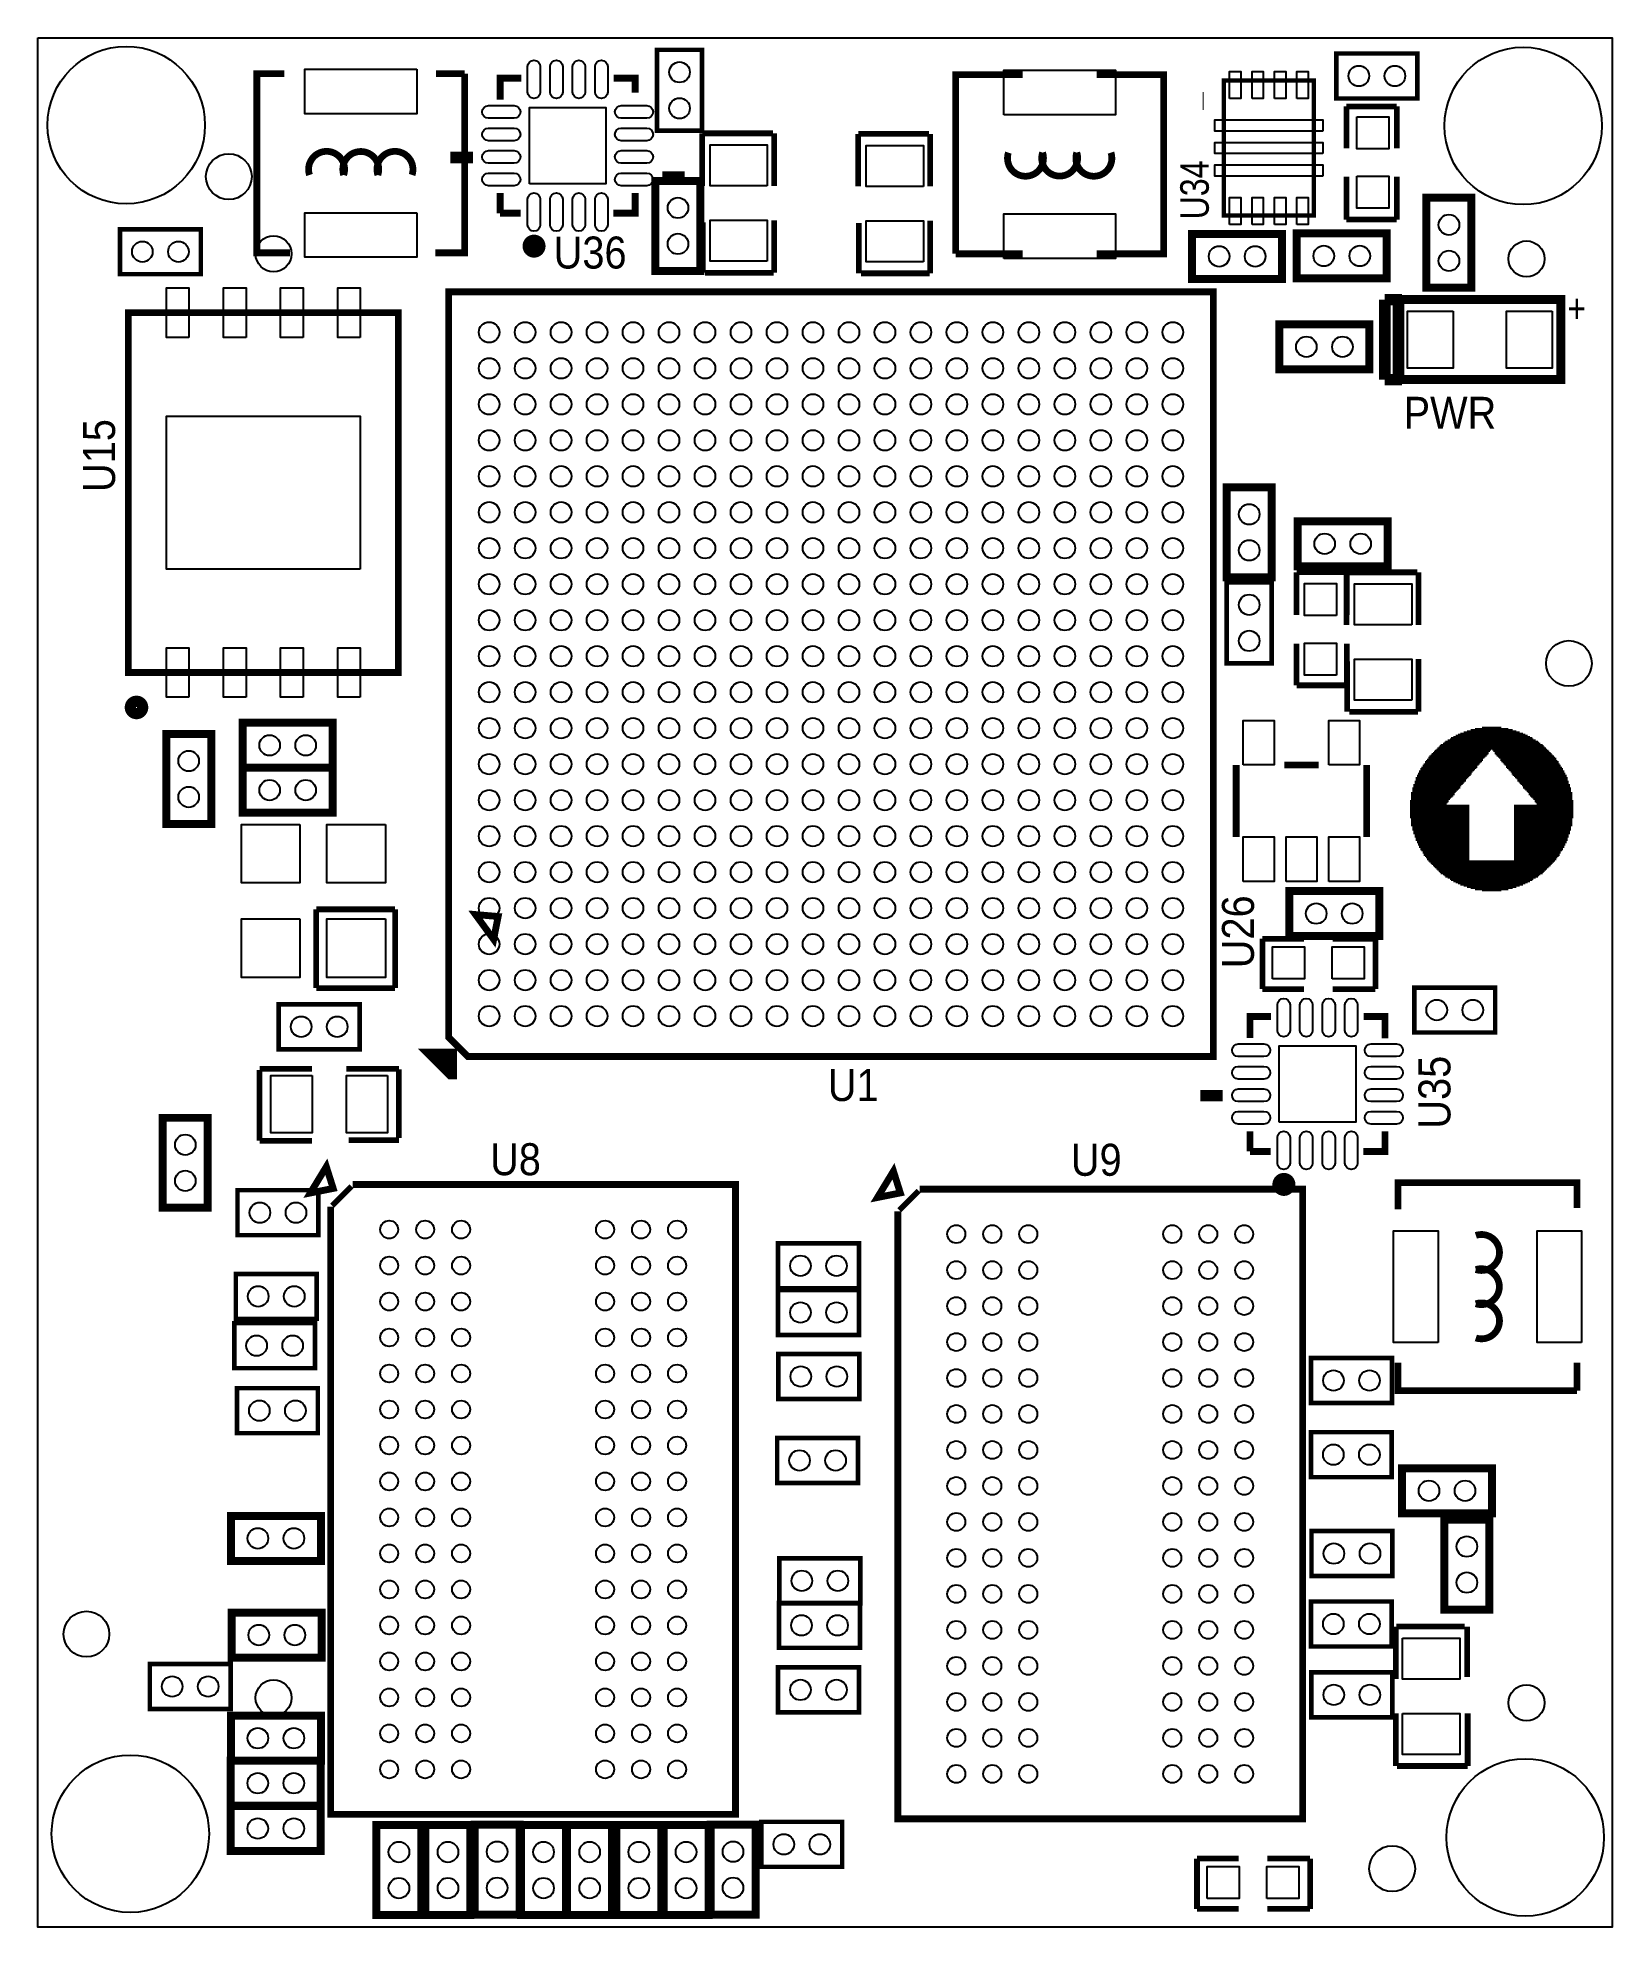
# Model space of a CAD drawing. Extents: x 33.6 to 68.6, y 12.9 to 54.9.
import ezdxf

# ---------------------------------------------------------------- set-up
doc = ezdxf.new("R2010")
doc.units = 0
for name, color, linetype in [('BG_OUTLINE', 3, 'CONTINUOUS'), ('MA_PEN3', 5, 'CONTINUOUS'), ('PG_SILKSCREEN_TOP', 6, 'CONTINUOUS'), ('PIN_TOP', 7, 'CONTINUOUS'), ('RD_SILKSCREEN_TOP', 8, 'CONTINUOUS')]:
    doc.layers.add(name, color=color, linetype=linetype)

msp = doc.modelspace()

# ---------------------------------------------------------------- texts
at = {"layer": 'PG_SILKSCREEN_TOP', "width": 0.84}
msp.add_text('+', height=0.635, rotation=180, dxfattribs=at).set_placement((67.9958, 49.1795))
at = {"layer": 'PG_SILKSCREEN_TOP', "width": 0.928571}
msp.add_text('PWR', height=0.7112, dxfattribs=at).set_placement((63.9394, 46.2051))
at = {"layer": 'RD_SILKSCREEN_TOP'}
for s, height, width, p in [('U34', 0.635, 0.84, (59.6089, 50.8618)), ('U15', 0.7112, 0.928571, (35.2941, 44.8005)), ('U26', 0.7112, 0.928571, (60.6128, 34.2138)), ('U35', 0.7112, 0.928571, (64.9808, 30.6481))]:
    msp.add_text(s, height=height, rotation=90, dxfattribs=dict(at, width=width)).set_placement(p)
at = {"layer": 'RD_SILKSCREEN_TOP', "width": 0.928571}
for s, p in [('U36', (45.0449, 49.7683)), ('U1', (51.1404, 31.2613)), ('U8', (43.6321, 29.6128)), ('U9', (56.5429, 29.6004))]:
    msp.add_text(s, height=0.7112, dxfattribs=at).set_placement(p)

# ---------------------------------------------------------------- linework, layer by layer
at = {"layer": 'BG_OUTLINE'}
msp.add_lwpolyline([(33.5763, 54.8978), (68.5775, 54.8978), (68.5775, 12.8956), (33.5763, 12.8956)], close=True, dxfattribs=at)
at = {"layer": 'MA_PEN3', "const_width": 0.0254}
for points in [[(65.3517, 39.4919), (66.4439, 39.4919)], [(65.4279, 39.5173), (66.3677, 39.5173)], [(65.5295, 39.5427), (66.2661, 39.5427)], [(65.6819, 39.5681), (66.1137, 39.5681)], [(64.6405, 39.0601), (65.8851, 39.0601)], [(64.6659, 39.0855), (67.1297, 39.0855)], [(64.6913, 39.1109), (67.1043, 39.1109)], [(64.7167, 39.1363), (67.0789, 39.1363)], [(64.7421, 39.1617), (67.0535, 39.1617)], [(64.7675, 39.1871), (67.0281, 39.1871)], [(64.8183, 39.2125), (66.9773, 39.2125)], [(64.8437, 39.2379), (66.9519, 39.2379)], [(64.8691, 39.2633), (66.9265, 39.2633)], [(64.9199, 39.2887), (66.8757, 39.2887)], [(64.9707, 39.3141), (66.8249, 39.3141)], [(64.9961, 39.3395), (66.7995, 39.3395)], [(65.0469, 39.3649), (66.7487, 39.3649)], [(65.0977, 39.3903), (66.6979, 39.3903)], [(65.1485, 39.4157), (66.6471, 39.4157)], [(65.1993, 39.4411), (66.5963, 39.4411)], [(65.2755, 39.4665), (66.5201, 39.4665)], [(65.9105, 39.0601), (67.1551, 39.0601)], [(64.3103, 38.6537), (65.5549, 38.6537)], [(64.3357, 38.6791), (65.5803, 38.6791)], [(64.3611, 38.7299), (65.6057, 38.7299)], [(64.3611, 38.7045), (65.5803, 38.7045)], [(64.3865, 38.7553), (65.6311, 38.7553)], [(64.4119, 38.8061), (65.6819, 38.8061)], [(64.4119, 38.7807), (65.6565, 38.7807)], [(64.4373, 38.8315), (65.7073, 38.8315)], [(64.4627, 38.8569), (65.7073, 38.8569)], [(64.4881, 38.9077), (65.7581, 38.9077)], [(64.4881, 38.8823), (65.7327, 38.8823)], [(64.5135, 38.9331), (65.7835, 38.9331)], [(64.5389, 38.9585), (65.8089, 38.9585)], [(64.5643, 38.9839), (65.8343, 38.9839)], [(64.5897, 39.0093), (65.8343, 39.0093)], [(64.6151, 39.0347), (65.8597, 39.0347)], [(65.9359, 39.0347), (67.1805, 39.0347)], [(65.9613, 39.0093), (67.2059, 39.0093)], [(65.9613, 38.9839), (67.2313, 38.9839)], [(65.9867, 38.9585), (67.2567, 38.9585)], [(66.0121, 38.9331), (67.2821, 38.9331)], [(66.0375, 38.9077), (67.3075, 38.9077)], [(66.0629, 38.8823), (67.3329, 38.8823)], [(66.0883, 38.8569), (67.3329, 38.8569)], [(66.0883, 38.8315), (67.3583, 38.8315)], [(66.1137, 38.8061), (67.3837, 38.8061)], [(66.1391, 38.7807), (67.3837, 38.7807)], [(66.1645, 38.7553), (67.4091, 38.7553)], [(66.1899, 38.7299), (67.4345, 38.7299)], [(66.2153, 38.7045), (67.4345, 38.7045)], [(66.2153, 38.6791), (67.4599, 38.6791)], [(66.2407, 38.6537), (67.4853, 38.6537)], [(64.1325, 38.2219), (65.1993, 38.2219)], [(64.1579, 38.2981), (65.2501, 38.2981)], [(64.1579, 38.2727), (65.2247, 38.2727)], [(64.1579, 38.2473), (65.1993, 38.2473)], [(64.1833, 38.3743), (65.3263, 38.3743)], [(64.1833, 38.3489), (65.3009, 38.3489)], [(64.1833, 38.3235), (65.2755, 38.3235)], [(64.2087, 38.4505), (65.3771, 38.4505)], [(64.2087, 38.4251), (65.3517, 38.4251)], [(64.2087, 38.3997), (65.3263, 38.3997)], [(64.2341, 38.5013), (65.4279, 38.5013)], [(64.2341, 38.4759), (65.4025, 38.4759)], [(64.2595, 38.5521), (65.4533, 38.5521)], [(64.2595, 38.5267), (65.4533, 38.5267)], [(64.2849, 38.6029), (65.5041, 38.6029)], [(64.2849, 38.5775), (65.4787, 38.5775)], [(64.3103, 38.6283), (65.5295, 38.6283)], [(66.2661, 38.6283), (67.4853, 38.6283)], [(66.2915, 38.6029), (67.5107, 38.6029)], [(66.3169, 38.5775), (67.5107, 38.5775)], [(66.3423, 38.5521), (67.5361, 38.5521)], [(66.3423, 38.5267), (67.5361, 38.5267)], [(66.3677, 38.5013), (67.5615, 38.5013)], [(66.3931, 38.4759), (67.5615, 38.4759)], [(66.4185, 38.4505), (67.5869, 38.4505)], [(66.4439, 38.4251), (67.5869, 38.4251)], [(66.4693, 38.3997), (67.5869, 38.3997)], [(66.4693, 38.3743), (67.6123, 38.3743)], [(66.4947, 38.3489), (67.6123, 38.3489)], [(66.5201, 38.3235), (67.6123, 38.3235)], [(66.5455, 38.2981), (67.6377, 38.2981)], [(66.5709, 38.2727), (67.6377, 38.2727)], [(66.5963, 38.2473), (67.6377, 38.2473)], [(66.5963, 38.2219), (67.6631, 38.2219)], [(64.0817, 37.9425), (64.9453, 37.9425)], [(64.0817, 37.9171), (64.9453, 37.9171)], [(64.0817, 37.8917), (64.9199, 37.8917)], [(64.0817, 37.8663), (64.8945, 37.8663)], [(64.0817, 37.8409), (65.4025, 37.8409)], [(64.0817, 37.8155), (65.4025, 37.8155)], [(64.0817, 37.7901), (65.4025, 37.7901)], [(64.1071, 38.1203), (65.0977, 38.1203)], [(64.1071, 38.0949), (65.0723, 38.0949)], [(64.1071, 38.0695), (65.0723, 38.0695)], [(64.1071, 38.0441), (65.0469, 38.0441)], [(64.1071, 38.0187), (65.0215, 38.0187)], [(64.1071, 37.9933), (64.9961, 37.9933)], [(64.1071, 37.9679), (64.9707, 37.9679)], [(64.1325, 38.1965), (65.1739, 38.1965)], [(64.1325, 38.1711), (65.1485, 38.1711)], [(64.1325, 38.1457), (65.1231, 38.1457)], [(66.3931, 37.8409), (67.7139, 37.8409)], [(66.3931, 37.8155), (67.7139, 37.8155)], [(66.3931, 37.7901), (67.7139, 37.7901)], [(66.6217, 38.1965), (67.6631, 38.1965)], [(66.6471, 38.1711), (67.6631, 38.1711)], [(66.6725, 38.1457), (67.6631, 38.1457)], [(66.6979, 38.1203), (67.6885, 38.1203)], [(66.7233, 38.0949), (67.6885, 38.0949)], [(66.7233, 38.0695), (67.6885, 38.0695)], [(66.7487, 38.0441), (67.6885, 38.0441)], [(66.7741, 38.0187), (67.6885, 38.0187)], [(66.7995, 37.9933), (67.6885, 37.9933)], [(66.8249, 37.9679), (67.6885, 37.9679)], [(66.8503, 37.9425), (67.7139, 37.9425)], [(66.8503, 37.9171), (67.7139, 37.9171)], [(66.8757, 37.8917), (67.7139, 37.8917)], [(66.9011, 37.8663), (67.7139, 37.8663)], [(64.0817, 37.7647), (65.4025, 37.7647)], [(64.0817, 37.7393), (65.4025, 37.7393)], [(64.0817, 37.7139), (65.4025, 37.7139)], [(64.0817, 37.6885), (65.4025, 37.6885)], [(64.0817, 37.6631), (65.4025, 37.6631)], [(64.0817, 37.6377), (65.4025, 37.6377)], [(64.0817, 37.6123), (65.4025, 37.6123)], [(64.0817, 37.5869), (65.4025, 37.5869)], [(64.0817, 37.5615), (65.4025, 37.5615)], [(64.1071, 37.5361), (65.4025, 37.5361)], [(64.1071, 37.5107), (65.4025, 37.5107)], [(64.1071, 37.4853), (65.4025, 37.4853)], [(64.1071, 37.4599), (65.4025, 37.4599)], [(64.1071, 37.4345), (65.4025, 37.4345)], [(64.1071, 37.4091), (65.4025, 37.4091)], [(64.1071, 37.3837), (65.4025, 37.3837)], [(66.3931, 37.7647), (67.7139, 37.7647)], [(66.3931, 37.7393), (67.7139, 37.7393)], [(66.3931, 37.7139), (67.7139, 37.7139)], [(66.3931, 37.6885), (67.7139, 37.6885)], [(66.3931, 37.6631), (67.7139, 37.6631)], [(66.3931, 37.6377), (67.7139, 37.6377)], [(66.3931, 37.6123), (67.7139, 37.6123)], [(66.3931, 37.5869), (67.7139, 37.5869)], [(66.3931, 37.5615), (67.7139, 37.5615)], [(66.3931, 37.5361), (67.6885, 37.5361)], [(66.3931, 37.5107), (67.6885, 37.5107)], [(66.3931, 37.4853), (67.6885, 37.4853)], [(66.3931, 37.4599), (67.6885, 37.4599)], [(66.3931, 37.4345), (67.6885, 37.4345)], [(66.3931, 37.4091), (67.6885, 37.4091)], [(66.3931, 37.3837), (67.6885, 37.3837)], [(64.1325, 37.3583), (65.4025, 37.3583)], [(64.1325, 37.3329), (65.4025, 37.3329)], [(64.1325, 37.3075), (65.4025, 37.3075)], [(64.1325, 37.2821), (65.4025, 37.2821)], [(64.1579, 37.2567), (65.4025, 37.2567)], [(64.1579, 37.2313), (65.4025, 37.2313)], [(64.1579, 37.2059), (65.4025, 37.2059)], [(64.1833, 37.1805), (65.4025, 37.1805)], [(64.1833, 37.1551), (65.4025, 37.1551)], [(64.1833, 37.1297), (65.4025, 37.1297)], [(64.2087, 37.1043), (65.4025, 37.1043)], [(64.2087, 37.0789), (65.4025, 37.0789)], [(64.2087, 37.0535), (65.4025, 37.0535)], [(64.2341, 37.0281), (65.4025, 37.0281)], [(64.2341, 37.0027), (65.4025, 37.0027)], [(64.2595, 36.9773), (65.4025, 36.9773)], [(64.2595, 36.9519), (65.4025, 36.9519)], [(66.3931, 37.3583), (67.6631, 37.3583)], [(66.3931, 37.3329), (67.6631, 37.3329)], [(66.3931, 37.3075), (67.6631, 37.3075)], [(66.3931, 37.2821), (67.6631, 37.2821)], [(66.3931, 37.2567), (67.6377, 37.2567)], [(66.3931, 37.2313), (67.6377, 37.2313)], [(66.3931, 37.2059), (67.6377, 37.2059)], [(66.3931, 37.1805), (67.6123, 37.1805)], [(66.3931, 37.1551), (67.6123, 37.1551)], [(66.3931, 37.1297), (67.6123, 37.1297)], [(66.3931, 37.1043), (67.5869, 37.1043)], [(66.3931, 37.0789), (67.5869, 37.0789)], [(66.3931, 37.0535), (67.5869, 37.0535)], [(66.3931, 37.0281), (67.5615, 37.0281)], [(66.3931, 37.0027), (67.5615, 37.0027)], [(66.3931, 36.9773), (67.5361, 36.9773)], [(66.3931, 36.9519), (67.5361, 36.9519)], [(64.2849, 36.9265), (65.4025, 36.9265)], [(64.2849, 36.9011), (65.4025, 36.9011)], [(64.3103, 36.8757), (65.4025, 36.8757)], [(64.3103, 36.8503), (65.4025, 36.8503)], [(64.3357, 36.8249), (65.4025, 36.8249)], [(64.3611, 36.7995), (65.4025, 36.7995)], [(64.3611, 36.7741), (65.4025, 36.7741)], [(64.3865, 36.7487), (65.4025, 36.7487)], [(64.3865, 36.7233), (65.4025, 36.7233)], [(64.4119, 36.6979), (65.4025, 36.6979)], [(64.4373, 36.6725), (65.4025, 36.6725)], [(64.4627, 36.6471), (65.4025, 36.6471)], [(64.4627, 36.6217), (65.4025, 36.6217)], [(64.4881, 36.5963), (67.3075, 36.5963)], [(64.5135, 36.5709), (67.2821, 36.5709)], [(64.5389, 36.5455), (67.2567, 36.5455)], [(66.3931, 36.9265), (67.5107, 36.9265)], [(66.3931, 36.9011), (67.5107, 36.9011)], [(66.3931, 36.8757), (67.4853, 36.8757)], [(66.3931, 36.8503), (67.4853, 36.8503)], [(66.3931, 36.8249), (67.4599, 36.8249)], [(66.3931, 36.7995), (67.4345, 36.7995)], [(66.3931, 36.7741), (67.4345, 36.7741)], [(66.3931, 36.7487), (67.4091, 36.7487)], [(66.3931, 36.7233), (67.4091, 36.7233)], [(66.3931, 36.6979), (67.3837, 36.6979)], [(66.3931, 36.6725), (67.3583, 36.6725)], [(66.3931, 36.6471), (67.3329, 36.6471)], [(66.3931, 36.6217), (67.3329, 36.6217)], [(64.5643, 36.5201), (67.2313, 36.5201)], [(64.5897, 36.4947), (67.2059, 36.4947)], [(64.6151, 36.4693), (67.1805, 36.4693)], [(64.6405, 36.4439), (67.1551, 36.4439)], [(64.6659, 36.4185), (67.1297, 36.4185)], [(64.6913, 36.3931), (67.1043, 36.3931)], [(64.7167, 36.3677), (67.0789, 36.3677)], [(64.7421, 36.3423), (67.0535, 36.3423)], [(64.7675, 36.3169), (67.0281, 36.3169)], [(64.8183, 36.2915), (66.9773, 36.2915)], [(64.8437, 36.2661), (66.9519, 36.2661)], [(64.8691, 36.2407), (66.9265, 36.2407)], [(64.9199, 36.2153), (66.8757, 36.2153)], [(64.9707, 36.1899), (66.8249, 36.1899)], [(64.9961, 36.1645), (66.7995, 36.1645)], [(65.0469, 36.1391), (66.7487, 36.1391)], [(65.0977, 36.1137), (66.6979, 36.1137)], [(65.1485, 36.0883), (66.6471, 36.0883)], [(65.1993, 36.0629), (66.5963, 36.0629)], [(65.2755, 36.0375), (66.5201, 36.0375)], [(65.3517, 36.0121), (66.4439, 36.0121)], [(65.4279, 35.9867), (66.3677, 35.9867)], [(65.5295, 35.9613), (66.2661, 35.9613)], [(65.6819, 35.9359), (66.1137, 35.9359)]]:
    msp.add_lwpolyline(points, dxfattribs=at)
at = {"layer": 'PG_SILKSCREEN_TOP'}
for points, const_width in [([(48.3433, 54.6296), (48.3433, 52.8328), (47.3436, 52.8328), (47.3436, 54.6296)], 0.1016), ([(62.4467, 54.5485), (64.2435, 54.5485), (64.2435, 53.5488), (62.4467, 53.5488)], 0.1016), ([(61.9448, 53.9485), (59.9448, 53.9485), (59.9448, 50.9485), (61.9448, 50.9485)], 0.1), ([(47.308, 49.7162), (47.308, 51.7162), (48.3078, 51.7162), (48.3078, 49.7162)], 0.1778), ([(64.4479, 49.3403), (64.4479, 51.3403), (65.4477, 51.3403), (65.4477, 49.3403)], 0.1778), ([(37.2001, 49.6423), (35.4033, 49.6423), (35.4033, 50.642), (37.2001, 50.642)], 0.1016), ([(59.2386, 50.5379), (61.2386, 50.5379), (61.2386, 49.5381), (59.2386, 49.5381)], 0.1778), ([(63.5653, 49.5483), (61.5653, 49.5483), (61.5653, 50.548), (63.5653, 50.548)], 0.1778), ([(59.7096, 32.2501), (59.7096, 49.2503), (42.7093, 49.2503), (42.7093, 32.6824), (43.1416, 32.2501)], 0.1524), ([(41.5902, 40.7866), (41.5902, 48.7865), (35.5902, 48.7865), (35.5902, 40.7866)], 0.1524), ([(61.1792, 48.5287), (63.1792, 48.5287), (63.1792, 47.529), (61.1792, 47.529)], 0.1778), ([(61.0078, 44.9039), (61.0078, 42.9039), (60.008, 42.9039), (60.008, 44.9039)], 0.1778), ([(61.5856, 44.1498), (63.5856, 44.1498), (63.5856, 43.15), (61.5856, 43.15)], 0.1778), ([(60.008, 40.9938), (60.008, 42.7906), (61.0078, 42.7906), (61.0078, 40.9938)], 0.1016), ([(36.4317, 37.42), (36.4317, 39.42), (37.4315, 39.42), (37.4315, 37.42)], 0.1778), ([(38.1312, 39.6692), (40.1312, 39.6692), (40.1312, 38.6695), (38.1312, 38.6695)], 0.1778), ([(38.1312, 38.6735), (40.1312, 38.6735), (40.1312, 37.6738), (38.1312, 37.6738)], 0.1778), ([(61.3976, 35.9286), (63.3976, 35.9286), (63.3976, 34.9288), (61.3976, 34.9288)], 0.1778), ([(43.8107, 35.3639), (43.3065, 35.4073), (43.7106, 34.8557)], 0.1524), ([(64.1789, 33.784), (65.9757, 33.784), (65.9757, 32.7843), (64.1789, 32.7843)], 0.1016), ([(40.7307, 32.4134), (38.9339, 32.4134), (38.9339, 33.4132), (40.7307, 33.4132)], 0.1016), ([(42.766, 32.2969), (42.766, 31.8727), (42.7612, 31.8727), (42.3372, 32.2969)], 0.254), ([(37.3553, 30.8882), (37.3553, 28.8882), (36.3555, 28.8882), (36.3555, 30.8882)], 0.1778), ([(40.1434, 29.319), (39.991, 29.8016), (39.6354, 29.2174)], 0.1524), ([(52.7512, 29.2189), (52.5988, 29.7015), (52.2432, 29.1173)], 0.1524), ([(39.8137, 28.2809), (38.0169, 28.2809), (38.0169, 29.2806), (39.8137, 29.2806)], 0.1016), ([(50.0337, 28.0995), (51.8305, 28.0995), (51.8305, 27.0998), (50.0337, 27.0998)], 0.1016), ([(39.7756, 26.419), (37.9788, 26.419), (37.9788, 27.4188), (39.7756, 27.4188)], 0.1016), ([(50.0337, 27.0607), (51.8305, 27.0607), (51.8305, 26.0609), (50.0337, 26.0609)], 0.1016), ([(39.7401, 25.3243), (37.9433, 25.3243), (37.9433, 26.3241), (39.7401, 26.3241)], 0.1016), ([(50.0413, 25.6383), (51.8381, 25.6383), (51.8381, 24.6385), (50.0413, 24.6385)], 0.1016), ([(61.8828, 25.5494), (63.6796, 25.5494), (63.6796, 24.5496), (61.8828, 24.5496)], 0.1016), ([(39.801, 23.879), (38.0042, 23.879), (38.0042, 24.8788), (39.801, 24.8788)], 0.1016), ([(61.8802, 23.9009), (63.677, 23.9009), (63.677, 22.9011), (61.8802, 22.9011)], 0.1016), ([(51.8102, 22.7716), (50.0134, 22.7716), (50.0134, 23.7714), (51.8102, 23.7714)], 0.1016), ([(63.9046, 23.0983), (65.9046, 23.0983), (65.9046, 22.0985), (63.9046, 22.0985)], 0.1778), ([(37.8696, 22.0391), (39.8696, 22.0391), (39.8696, 21.0393), (37.8696, 21.0393)], 0.1778), ([(64.8467, 19.9575), (64.8467, 21.9575), (65.8465, 21.9575), (65.8465, 19.9575)], 0.1778), ([(61.8929, 21.7013), (63.6897, 21.7013), (63.6897, 20.7015), (61.8929, 20.7015)], 0.1016), ([(51.861, 20.097), (50.0642, 20.097), (50.0642, 21.0967), (51.861, 21.0967)], 0.1016), ([(61.8802, 20.1366), (63.677, 20.1366), (63.677, 19.1369), (61.8802, 19.1369)], 0.1016), ([(37.8899, 19.8902), (39.8899, 19.8902), (39.8899, 18.8905), (37.8899, 18.8905)], 0.1778), ([(51.8533, 19.1064), (50.0565, 19.1064), (50.0565, 20.1061), (51.8533, 20.1061)], 0.1016), ([(37.863, 17.7467), (36.0662, 17.7467), (36.0662, 18.7465), (37.863, 18.7465)], 0.1016), ([(50.0337, 18.671), (51.8305, 18.671), (51.8305, 17.6713), (50.0337, 17.6713)], 0.1016), ([(61.8904, 18.5618), (63.6872, 18.5618), (63.6872, 17.5621), (61.8904, 17.5621)], 0.1016), ([(37.8696, 17.5966), (39.8696, 17.5966), (39.8696, 16.5969), (37.8696, 16.5969)], 0.1778), ([(37.8671, 16.5959), (39.8671, 16.5959), (39.8671, 15.5961), (37.8671, 15.5961)], 0.1778), ([(37.8671, 15.59), (39.8671, 15.59), (39.8671, 14.5903), (37.8671, 14.5903)], 0.1778), ([(41.1053, 13.1656), (41.1053, 15.1656), (42.1051, 15.1656), (42.1051, 13.1656)], 0.1778), ([(42.195, 13.1656), (42.195, 15.1656), (43.1947, 15.1656), (43.1947, 13.1656)], 0.1778), ([(43.2872, 13.1732), (43.2872, 15.1732), (44.2869, 15.1732), (44.2869, 13.1732)], 0.1778), ([(44.321, 13.1656), (44.321, 15.1656), (45.3207, 15.1656), (45.3207, 13.1656)], 0.1778), ([(45.3446, 13.1656), (45.3446, 15.1656), (46.3443, 15.1656), (46.3443, 13.1656)], 0.1778), ([(46.4368, 13.1656), (46.4368, 15.1656), (47.4365, 15.1656), (47.4365, 13.1656)], 0.1778), ([(47.4883, 13.1656), (47.4883, 15.1656), (48.4881, 15.1656), (48.4881, 13.1656)], 0.1778), ([(48.5323, 13.1732), (48.5323, 15.1732), (49.532, 15.1732), (49.532, 13.1732)], 0.1778), ([(49.6621, 15.2377), (51.4589, 15.2377), (51.4589, 14.238), (49.6621, 14.238)], 0.1016)]:
    msp.add_lwpolyline(points, close=True, dxfattribs=dict(at, const_width=const_width))
for points, const_width in [([(39.055, 54.0982), (38.4467, 54.0982), (38.4467, 50.118), (39.182, 50.118)], 0.1501), ([(42.4155, 50.118), (43.067, 50.118), (43.067, 54.0982)], 0.1501), ([(43.067, 54.0982), (42.4282, 54.0982)], 0.1501), ([(44.323, 53.9991), (43.8551, 53.9991), (43.8551, 53.5242)], 0.1524), ([(46.8554, 53.6753), (46.8554, 53.9991), (46.3824, 53.9991)], 0.1524), ([(55.4736, 54.0753), (53.9839, 54.0753), (53.9839, 50.0951)], 0.1501), ([(57.1144, 50.0951), (58.6042, 50.0951), (58.6042, 54.0753), (57.1144, 54.0753)], 0.1501), ([(59.4716, 53.4899), (59.497, 53.4899)], 0.4), ([(63.787, 53.3705), (62.6694, 53.3705)], 0.127), ([(62.6694, 53.3705), (62.6694, 52.4434)], 0.127), ([(63.787, 52.4434), (63.787, 53.3705)], 0.127), ([(48.3464, 52.7736), (49.9212, 52.7736)], 0.127), ([(48.3464, 51.6052), (48.3464, 52.7736)], 0.127), ([(49.9466, 52.7736), (49.9466, 51.6052)], 0.127), ([(51.816, 52.7609), (53.3908, 52.7609)], 0.127), ([(51.816, 51.5925), (51.816, 52.7609)], 0.127), ([(53.4162, 52.7609), (53.4162, 51.5925)], 0.127), ([(43.2481, 52.2371), (42.7479, 52.2371)], 0.254), ([(47.4602, 51.799), (47.9603, 51.799)], 0.254), ([(62.6694, 50.8559), (62.6694, 51.8084)], 0.127), ([(63.787, 51.8084), (63.787, 50.8559)], 0.127), ([(43.8551, 51.4462), (43.8551, 50.9989)], 0.1524), ([(46.3733, 50.9989), (46.8554, 50.9989), (46.8554, 51.4482)], 0.1524), ([(43.8551, 50.9989), (44.3139, 50.9989)], 0.1524), ([(48.3591, 50.7924), (48.3591, 49.6748)], 0.127), ([(49.9466, 49.6748), (49.9466, 50.8432)], 0.127), ([(51.8287, 50.7797), (51.8287, 49.6621)], 0.127), ([(53.4162, 49.6621), (53.4162, 50.8305)], 0.127), ([(63.787, 50.8559), (62.6694, 50.8559)], 0.127), ([(53.9839, 50.0951), (55.4736, 50.0951)], 0.1501), ([(48.4099, 49.6748), (49.9339, 49.6748)], 0.127), ([(51.8795, 49.6621), (53.4035, 49.6621)], 0.127), ([(63.9031, 49.0779), (63.5221, 49.0779)], 0.254), ([(63.5221, 49.0779), (63.5221, 47.2999)], 0.254), ([(63.5216, 47.2999), (63.5216, 49.0779)], 0.2032), ([(63.5216, 49.0779), (67.3316, 49.0779)], 0.2032), ([(63.8269, 47.2999), (63.8269, 49.0779)], 0.254), ([(67.0522, 49.0779), (67.4332, 49.0779), (67.4332, 47.2999), (67.103, 47.2999)], 0.2032), ([(63.5221, 47.2999), (63.9031, 47.2999)], 0.254), ([(63.5216, 47.2999), (67.3316, 47.2999)], 0.2032), ([(61.5594, 42.0649), (61.5594, 43.0174)], 0.127), ([(61.5594, 43.0174), (62.677, 43.0174)], 0.127), ([(62.672, 43.0149), (64.2468, 43.0149)], 0.127), ([(62.672, 41.8465), (62.672, 43.0149)], 0.127), ([(62.677, 43.0174), (62.677, 42.0649)], 0.127), ([(64.2722, 43.0149), (64.2722, 41.8465)], 0.127), ([(61.5594, 41.4299), (61.5594, 40.5028)], 0.127), ([(62.677, 40.5028), (62.677, 41.4299)], 0.127), ([(62.6847, 41.0337), (62.6847, 39.9161)], 0.127), ([(64.2722, 39.9161), (64.2722, 41.0845)], 0.127), ([(61.5594, 40.5028), (62.677, 40.5028)], 0.127), ([(62.7355, 39.9161), (64.2595, 39.9161)], 0.127), ([(60.2186, 37.1323), (60.2186, 38.7325)], 0.1524), ([(61.2877, 38.7325), (62.0497, 38.7325)], 0.1524), ([(63.1187, 38.7325), (63.1187, 37.1323)], 0.1524), ([(41.5188, 35.5234), (39.7662, 35.5234)], 0.127), ([(39.7662, 35.5234), (39.7662, 33.7708)], 0.127), ([(41.5188, 33.7708), (41.5188, 35.5234)], 0.127), ([(61.7271, 34.8691), (60.8, 34.8691)], 0.127), ([(60.8, 34.8691), (60.8, 33.7515)], 0.127), ([(62.3621, 34.8691), (63.3146, 34.8691)], 0.127), ([(63.3146, 34.8691), (63.3146, 33.7515)], 0.127), ([(39.7662, 33.7708), (41.5188, 33.7708)], 0.127), ([(60.8, 33.7515), (61.7271, 33.7515)], 0.127), ([(63.3146, 33.7515), (62.3621, 33.7515)], 0.127), ([(60.993, 33.1412), (60.5252, 33.1412), (60.5252, 32.6662)], 0.1524), ([(63.5254, 32.6591), (63.5254, 33.1412), (63.0525, 33.1412)], 0.1524), ([(38.5064, 31.9786), (39.6748, 31.9786)], 0.127), ([(38.5064, 30.3784), (38.5064, 31.9532)], 0.127), ([(41.6052, 31.9786), (40.4368, 31.9786)], 0.127), ([(41.6052, 30.4419), (41.6052, 31.9659)], 0.127), ([(59.9181, 31.3792), (59.418, 31.3792)], 0.254), ([(60.5252, 30.5882), (60.5252, 30.1409)], 0.1524), ([(63.0433, 30.1409), (63.5254, 30.1409), (63.5254, 30.5902)], 0.1524), ([(39.6748, 30.3784), (38.5064, 30.3784)], 0.127), ([(40.4876, 30.3911), (41.6052, 30.3911)], 0.127), ([(60.5252, 30.1409), (60.9839, 30.1409)], 0.1524), ([(40.5752, 29.4046), (49.088, 29.4046), (49.088, 15.4046), (40.0881, 15.4046), (40.0881, 28.9126)], 0.1524), ([(40.1213, 28.938), (40.5516, 29.368)], 0.127), ([(67.7964, 28.8849), (67.7964, 29.445), (63.8162, 29.445), (63.8162, 28.8544)], 0.1501), ([(53.183, 29.3045), (61.6958, 29.3045), (61.6958, 15.3045), (52.6959, 15.3045), (52.6959, 28.8125)], 0.1524), ([(52.7291, 28.8379), (53.1594, 29.2679)], 0.127), ([(63.8162, 25.4483), (63.8162, 24.8247), (67.7964, 24.8247)], 0.1501), ([(67.7964, 24.8247), (67.7964, 25.4483)], 0.1501), ([(63.7642, 19.5783), (63.7642, 18.4099)], 0.127), ([(65.3009, 19.5783), (63.7769, 19.5783)], 0.127), ([(65.3517, 18.4607), (65.3517, 19.5783)], 0.127), ([(63.7642, 16.4795), (63.7642, 17.6479)], 0.127), ([(65.3644, 17.6479), (65.3644, 16.4795)], 0.127), ([(65.3644, 16.4795), (63.7896, 16.4795)], 0.127), ([(60.2742, 14.4203), (59.3471, 14.4203)], 0.127), ([(59.3471, 14.4203), (59.3471, 13.3027)], 0.127), ([(60.9092, 14.4203), (61.8617, 14.4203)], 0.127), ([(61.8617, 14.4203), (61.8617, 13.3027)], 0.127), ([(59.3471, 13.3027), (60.2742, 13.3027)], 0.127), ([(61.8617, 13.3027), (60.9092, 13.3027)], 0.127)]:
    msp.add_lwpolyline(points, dxfattribs=dict(at, const_width=const_width))
at = {"layer": 'PG_SILKSCREEN_TOP', "const_width": 0.1501}
for points in [[(40.3769, 51.848, 1.382199), (39.6169, 51.848)], [(41.1368, 51.848, 1.373857), (40.3769, 51.848)], [(41.8968, 51.848, 1.382199), (41.1368, 51.848)], [(55.1541, 52.3453, 1.382339), (55.914, 52.3453)], [(55.914, 52.3453, 1.373532), (56.674, 52.3453)], [(56.674, 52.3453, 1.382107), (57.434, 52.3453)], [(65.5462, 27.5148, 1.382245), (65.5462, 28.2748)], [(65.5462, 26.7548, 1.373669), (65.5462, 27.5148)], [(65.5462, 25.9949, 1.382477), (65.5462, 26.7548)]]:
    msp.add_lwpolyline(points, format="xyb", dxfattribs=at)
at = {"layer": 'PG_SILKSCREEN_TOP'}
for points, const_width in [([(44.7373, 50.2661, 1), (44.4802, 50.26608, 1)], 0.254), ([(35.9077, 40.0114, 1), (35.63394, 40.0113, 1)], 0.2499), ([(61.4073, 29.4081, 1), (61.15024, 29.40814, 1)], 0.254)]:
    msp.add_lwpolyline(points, format="xyb", close=True, dxfattribs=dict(at, const_width=const_width))
at = {"layer": 'PIN_TOP'}
for points in [[(42.0014, 54.1985), (42.0014, 53.2079), (39.5122, 53.2079), (39.5122, 54.1985)], [(55.0494, 53.185), (55.0494, 54.1756), (57.5386, 54.1756), (57.5386, 53.185)], [(60.06985, 53.54855), (60.06985, 54.14845), (60.31975, 54.14845), (60.31975, 53.54855)], [(60.56985, 53.54855), (60.56985, 54.14845), (60.81975, 54.14845), (60.81975, 53.54855)], [(61.06985, 53.54855), (61.06985, 54.14845), (61.31975, 54.14845), (61.31975, 53.54855)], [(61.56985, 53.54855), (61.56985, 54.14845), (61.81975, 54.14845), (61.81975, 53.54855)], [(44.5053, 51.649), (44.5053, 53.349), (46.2053, 53.349), (46.2053, 51.649)], [(62.1448, 52.82355), (59.7448, 52.82355), (59.7448, 53.07345), (62.1448, 53.07345)], [(62.898, 53.1419), (63.6092, 53.1419), (63.6092, 52.4307), (62.898, 52.4307)], [(49.7942, 51.6052), (48.5242, 51.6052), (48.5242, 52.5196), (49.7942, 52.5196)], [(53.2638, 51.5925), (51.9938, 51.5925), (51.9938, 52.5069), (53.2638, 52.5069)], [(62.1448, 52.32355), (59.7448, 52.32355), (59.7448, 52.57345), (62.1448, 52.57345)], [(62.1448, 51.82355), (59.7448, 51.82355), (59.7448, 52.07345), (62.1448, 52.07345)], [(62.898, 51.8211), (63.6092, 51.8211), (63.6092, 51.1099), (62.898, 51.1099)], [(60.06985, 50.74855), (60.06985, 51.34845), (60.31975, 51.34845), (60.31975, 50.74855)], [(60.56985, 50.74855), (60.56985, 51.34845), (60.81975, 51.34845), (60.81975, 50.74855)], [(61.06985, 50.74855), (61.06985, 51.34845), (61.31975, 51.34845), (61.31975, 50.74855)], [(61.56985, 50.74855), (61.56985, 51.34845), (61.81975, 51.34845), (61.81975, 50.74855)], [(42.0014, 51.0083), (42.0014, 50.0177), (39.5122, 50.0177), (39.5122, 51.0083)], [(49.7942, 49.9288), (48.5242, 49.9288), (48.5242, 50.8432), (49.7942, 50.8432)], [(53.2638, 49.9161), (51.9938, 49.9161), (51.9938, 50.8305), (53.2638, 50.8305)], [(55.0494, 49.9948), (55.0494, 50.9854), (57.5386, 50.9854), (57.5386, 49.9948)], [(36.93515, 48.23655), (36.43525, 48.23655), (36.43525, 49.33665), (36.93515, 49.33665)], [(38.20515, 48.23655), (37.70525, 48.23655), (37.70525, 49.33665), (38.20515, 49.33665)], [(39.47515, 48.23655), (38.97525, 48.23655), (38.97525, 49.33665), (39.47515, 49.33665)], [(40.74515, 48.23655), (40.24525, 48.23655), (40.24525, 49.33665), (40.74515, 49.33665)], [(65.0415, 48.8239), (65.0415, 47.5539), (64.0255, 47.5539), (64.0255, 48.8239)], [(67.2417, 48.8239), (67.2417, 47.5539), (66.2257, 47.5539), (66.2257, 48.8239)], [(40.7402, 43.0866), (36.4402, 43.0866), (36.4402, 46.4866), (40.7402, 46.4866)], [(62.4484, 42.0522), (61.7372, 42.0522), (61.7372, 42.7634), (62.4484, 42.7634)], [(64.1198, 41.8465), (62.8498, 41.8465), (62.8498, 42.7609), (64.1198, 42.7609)], [(36.93515, 40.23655), (36.43525, 40.23655), (36.43525, 41.33665), (36.93515, 41.33665)], [(38.20515, 40.23655), (37.70525, 40.23655), (37.70525, 41.33665), (38.20515, 41.33665)], [(39.47515, 40.23655), (38.97525, 40.23655), (38.97525, 41.33665), (39.47515, 41.33665)], [(40.74515, 40.23655), (40.24525, 40.23655), (40.24525, 41.33665), (40.74515, 41.33665)], [(62.4484, 40.7314), (61.7372, 40.7314), (61.7372, 41.4426), (62.4484, 41.4426)], [(64.1198, 40.1701), (62.8498, 40.1701), (62.8498, 41.0845), (64.1198, 41.0845)], [(60.3758, 38.732), (60.3758, 39.7226), (61.0616, 39.7226), (61.0616, 38.732)], [(62.2758, 38.732), (62.2758, 39.7226), (62.9616, 39.7226), (62.9616, 38.732)], [(39.4053, 37.4099), (39.4053, 36.1099), (38.1053, 36.1099), (38.1053, 37.4099)], [(41.3052, 37.4099), (41.3052, 36.1099), (40.0052, 36.1099), (40.0052, 37.4099)], [(60.3758, 36.1422), (60.3758, 37.1328), (61.0616, 37.1328), (61.0616, 36.1422)], [(61.3258, 36.1422), (61.3258, 37.1328), (62.0116, 37.1328), (62.0116, 36.1422)], [(62.2758, 36.1422), (62.2758, 37.1328), (62.9616, 37.1328), (62.9616, 36.1422)], [(39.4053, 35.3098), (39.4053, 34.0098), (38.1053, 34.0098), (38.1053, 35.3098)], [(41.3052, 35.3098), (41.3052, 34.0098), (40.0052, 34.0098), (40.0052, 35.3098)], [(61.0286, 33.9801), (61.0286, 34.6913), (61.7398, 34.6913), (61.7398, 33.9801)], [(62.3494, 33.9801), (62.3494, 34.6913), (63.0606, 34.6913), (63.0606, 33.9801)], [(61.1753, 30.791), (61.1753, 32.491), (62.8753, 32.491), (62.8753, 30.791)], [(39.6748, 31.8262), (39.6748, 30.5562), (38.7604, 30.5562), (38.7604, 31.8262)], [(41.3512, 31.8262), (41.3512, 30.5562), (40.4368, 30.5562), (40.4368, 31.8262)], [(64.7065, 25.8902), (63.7159, 25.8902), (63.7159, 28.3794), (64.7065, 28.3794)], [(67.8967, 25.8902), (66.9061, 25.8902), (66.9061, 28.3794), (67.8967, 28.3794)], [(63.9166, 19.3243), (65.1866, 19.3243), (65.1866, 18.4099), (63.9166, 18.4099)], [(63.9166, 17.6479), (65.1866, 17.6479), (65.1866, 16.7335), (63.9166, 16.7335)], [(59.5757, 13.5313), (59.5757, 14.2425), (60.2869, 14.2425), (60.2869, 13.5313)], [(60.8965, 13.5313), (60.8965, 14.2425), (61.6077, 14.2425), (61.6077, 13.5313)]]:
    msp.add_lwpolyline(points, close=True, dxfattribs=at)
for points in [[(44.7453, 54.25895), (44.7453, 53.68905, -1), (44.4651, 53.68905), (44.4651, 54.25895, -1)], [(45.2455, 54.25895), (45.2455, 53.68905, -1), (44.9653, 53.68905), (44.9653, 54.25895, -1)], [(45.7453, 54.25895), (45.7453, 53.68905, -1), (45.4651, 53.68905), (45.4651, 54.25895, -1)], [(46.2455, 54.25895), (46.2455, 53.68905, -1), (45.9653, 53.68905), (45.9653, 54.25895, -1)], [(44.16525, 53.109), (43.59535, 53.109, -1), (43.59535, 53.3892), (44.16525, 53.3892, -1)], [(47.11525, 53.109), (46.54535, 53.109, -1), (46.54535, 53.3892), (47.11525, 53.3892, -1)], [(44.16525, 52.6088), (43.59535, 52.6088, -1), (43.59535, 52.889), (44.16525, 52.889, -1)], [(47.11525, 52.6088), (46.54535, 52.6088, -1), (46.54535, 52.889), (47.11525, 52.889, -1)], [(44.16525, 52.109), (43.59535, 52.109, -1), (43.59535, 52.3892), (44.16525, 52.3892, -1)], [(47.11525, 52.109), (46.54535, 52.109, -1), (46.54535, 52.3892), (47.11525, 52.3892, -1)], [(44.16525, 51.6088), (43.59535, 51.6088, -1), (43.59535, 51.889), (44.16525, 51.889, -1)], [(47.11525, 51.6088), (46.54535, 51.6088, -1), (46.54535, 51.889), (47.11525, 51.889, -1)], [(44.7453, 51.30895), (44.7453, 50.73905, -1), (44.4651, 50.73905), (44.4651, 51.30895, -1)], [(45.2455, 51.30895), (45.2455, 50.73905, -1), (44.9653, 50.73905), (44.9653, 51.30895, -1)], [(45.7453, 51.30895), (45.7453, 50.73905, -1), (45.4651, 50.73905), (45.4651, 51.30895, -1)], [(46.2455, 51.30895), (46.2455, 50.73905, -1), (45.9653, 50.73905), (45.9653, 51.30895, -1)], [(61.4153, 33.40095), (61.4153, 32.83105, -1), (61.1351, 32.83105), (61.1351, 33.40095, -1)], [(61.9155, 33.40095), (61.9155, 32.83105, -1), (61.6353, 32.83105), (61.6353, 33.40095, -1)], [(62.4153, 33.40095), (62.4153, 32.83105, -1), (62.1351, 32.83105), (62.1351, 33.40095, -1)], [(62.9155, 33.40095), (62.9155, 32.83105, -1), (62.6353, 32.83105), (62.6353, 33.40095, -1)], [(60.83525, 32.251), (60.26535, 32.251, -1), (60.26535, 32.5312), (60.83525, 32.5312, -1)], [(63.78525, 32.251), (63.21535, 32.251, -1), (63.21535, 32.5312), (63.78525, 32.5312, -1)], [(60.83525, 31.7508), (60.26535, 31.7508, -1), (60.26535, 32.031), (60.83525, 32.031, -1)], [(63.78525, 31.7508), (63.21535, 31.7508, -1), (63.21535, 32.031), (63.78525, 32.031, -1)], [(60.83525, 31.251), (60.26535, 31.251, -1), (60.26535, 31.5312), (60.83525, 31.5312, -1)], [(63.78525, 31.251), (63.21535, 31.251, -1), (63.21535, 31.5312), (63.78525, 31.5312, -1)], [(60.83525, 30.7508), (60.26535, 30.7508, -1), (60.26535, 31.031), (60.83525, 31.031, -1)], [(63.78525, 30.7508), (63.21535, 30.7508, -1), (63.21535, 31.031), (63.78525, 31.031, -1)], [(61.4153, 30.45095), (61.4153, 29.88105, -1), (61.1351, 29.88105), (61.1351, 30.45095, -1)], [(61.9155, 30.45095), (61.9155, 29.88105, -1), (61.6353, 29.88105), (61.6353, 30.45095, -1)], [(62.4153, 30.45095), (62.4153, 29.88105, -1), (62.1351, 29.88105), (62.1351, 30.45095, -1)], [(62.9155, 30.45095), (62.9155, 29.88105, -1), (62.6353, 29.88105), (62.6353, 30.45095, -1)]]:
    msp.add_lwpolyline(points, format="xyb", close=True, dxfattribs=at)
for centre, radius in [((35.5422, 52.9565), 1.75005), ((66.5988, 52.9387), 1.75005), ((47.8434, 54.132), 0.2286), ((62.9443, 54.0487), 0.2286), ((63.7459, 54.0487), 0.2286), ((47.8434, 53.3304), 0.2286), ((37.8231, 51.8109), 0.508), ((47.8079, 51.117), 0.2286), ((64.9478, 50.7411), 0.2286), ((38.8185, 50.0936), 0.40005), ((47.8079, 50.3154), 0.2286), ((35.9009, 50.1421), 0.2286), ((36.7025, 50.1421), 0.2286), ((59.8378, 50.038), 0.2286), ((60.6394, 50.038), 0.2286), ((62.1645, 50.0482), 0.2286), ((62.9661, 50.0482), 0.2286), ((64.9478, 49.9395), 0.2286), ((66.6722, 49.9819), 0.40005), ((43.6095, 48.3501), 0.2286), ((44.4093, 48.3501), 0.2286), ((45.2094, 48.3501), 0.2286), ((46.0095, 48.3501), 0.2286), ((46.8094, 48.3501), 0.2286), ((47.6095, 48.3501), 0.2286), ((48.4093, 48.3501), 0.2286), ((49.2094, 48.3501), 0.2286), ((50.0095, 48.3501), 0.2286), ((50.8094, 48.3501), 0.2286), ((51.6094, 48.3501), 0.2286), ((52.4093, 48.3501), 0.2286), ((53.2094, 48.3501), 0.2286), ((54.0095, 48.3501), 0.2286), ((54.8093, 48.3501), 0.2286), ((55.6094, 48.3501), 0.2286), ((56.4093, 48.3501), 0.2286), ((57.2094, 48.3501), 0.2286), ((58.0095, 48.3501), 0.2286), ((58.8093, 48.3501), 0.2286), ((61.7784, 48.0289), 0.2286), ((62.58, 48.0289), 0.2286), ((43.6095, 47.5503), 0.2286), ((44.4093, 47.5503), 0.2286), ((45.2094, 47.5503), 0.2286), ((46.0095, 47.5503), 0.2286), ((46.8094, 47.5503), 0.2286), ((47.6095, 47.5503), 0.2286), ((48.4093, 47.5503), 0.2286), ((49.2094, 47.5503), 0.2286), ((50.0095, 47.5503), 0.2286), ((50.8094, 47.5503), 0.2286), ((51.6094, 47.5503), 0.2286), ((52.4093, 47.5503), 0.2286), ((53.2094, 47.5503), 0.2286), ((54.0095, 47.5503), 0.2286), ((54.8093, 47.5503), 0.2286), ((55.6094, 47.5503), 0.2286), ((56.4093, 47.5503), 0.2286), ((57.2094, 47.5503), 0.2286), ((58.0095, 47.5503), 0.2286), ((58.8093, 47.5503), 0.2286), ((43.6095, 46.7502), 0.2286), ((44.4093, 46.7502), 0.2286), ((45.2094, 46.7502), 0.2286), ((46.0095, 46.7502), 0.2286), ((46.8094, 46.7502), 0.2286), ((47.6095, 46.7502), 0.2286), ((48.4093, 46.7502), 0.2286), ((49.2094, 46.7502), 0.2286), ((50.0095, 46.7502), 0.2286), ((50.8094, 46.7502), 0.2286), ((51.6094, 46.7502), 0.2286), ((52.4093, 46.7502), 0.2286), ((53.2094, 46.7502), 0.2286), ((54.0095, 46.7502), 0.2286), ((54.8093, 46.7502), 0.2286), ((55.6094, 46.7502), 0.2286), ((56.4093, 46.7502), 0.2286), ((57.2094, 46.7502), 0.2286), ((58.0095, 46.7502), 0.2286), ((58.8093, 46.7502), 0.2286), ((43.6095, 45.9501), 0.2286), ((44.4093, 45.9501), 0.2286), ((45.2094, 45.9501), 0.2286), ((46.0095, 45.9501), 0.2286), ((46.8094, 45.9501), 0.2286), ((47.6095, 45.9501), 0.2286), ((48.4093, 45.9501), 0.2286), ((49.2094, 45.9501), 0.2286), ((50.0095, 45.9501), 0.2286), ((50.8094, 45.9501), 0.2286), ((51.6094, 45.9501), 0.2286), ((52.4093, 45.9501), 0.2286), ((53.2094, 45.9501), 0.2286), ((54.0095, 45.9501), 0.2286), ((54.8093, 45.9501), 0.2286), ((55.6094, 45.9501), 0.2286), ((56.4093, 45.9501), 0.2286), ((57.2094, 45.9501), 0.2286), ((58.0095, 45.9501), 0.2286), ((58.8093, 45.9501), 0.2286), ((43.6095, 45.1502), 0.2286), ((44.4093, 45.1502), 0.2286), ((45.2094, 45.1502), 0.2286), ((46.0095, 45.1502), 0.2286), ((46.8094, 45.1502), 0.2286), ((47.6095, 45.1502), 0.2286), ((48.4093, 45.1502), 0.2286), ((49.2094, 45.1502), 0.2286), ((50.0095, 45.1502), 0.2286), ((50.8094, 45.1502), 0.2286), ((51.6094, 45.1502), 0.2286), ((52.4093, 45.1502), 0.2286), ((53.2094, 45.1502), 0.2286), ((54.0095, 45.1502), 0.2286), ((54.8093, 45.1502), 0.2286), ((55.6094, 45.1502), 0.2286), ((56.4093, 45.1502), 0.2286), ((57.2094, 45.1502), 0.2286), ((58.0095, 45.1502), 0.2286), ((58.8093, 45.1502), 0.2286), ((43.6095, 44.3501), 0.2286), ((44.4093, 44.3501), 0.2286), ((45.2094, 44.3501), 0.2286), ((46.0095, 44.3501), 0.2286), ((46.8094, 44.3501), 0.2286), ((47.6095, 44.3501), 0.2286), ((48.4093, 44.3501), 0.2286), ((49.2094, 44.3501), 0.2286), ((50.0095, 44.3501), 0.2286), ((50.8094, 44.3501), 0.2286), ((51.6094, 44.3501), 0.2286), ((52.4093, 44.3501), 0.2286), ((53.2094, 44.3501), 0.2286), ((54.0095, 44.3501), 0.2286), ((54.8093, 44.3501), 0.2286), ((55.6094, 44.3501), 0.2286), ((56.4093, 44.3501), 0.2286), ((57.2094, 44.3501), 0.2286), ((58.0095, 44.3501), 0.2286), ((58.8093, 44.3501), 0.2286), ((60.5079, 44.3047), 0.2286), ((43.6095, 43.5503), 0.2286), ((44.4093, 43.5503), 0.2286), ((45.2094, 43.5503), 0.2286), ((46.0095, 43.5503), 0.2286), ((46.8094, 43.5503), 0.2286), ((47.6095, 43.5503), 0.2286), ((48.4093, 43.5503), 0.2286), ((49.2094, 43.5503), 0.2286), ((50.0095, 43.5503), 0.2286), ((50.8094, 43.5503), 0.2286), ((51.6094, 43.5503), 0.2286), ((52.4093, 43.5503), 0.2286), ((53.2094, 43.5503), 0.2286), ((54.0095, 43.5503), 0.2286), ((54.8093, 43.5503), 0.2286), ((55.6094, 43.5503), 0.2286), ((56.4093, 43.5503), 0.2286), ((57.2094, 43.5503), 0.2286), ((58.0095, 43.5503), 0.2286), ((58.8093, 43.5503), 0.2286), ((60.5079, 43.5031), 0.2286), ((62.1848, 43.6499), 0.2286), ((62.9864, 43.6499), 0.2286), ((43.6095, 42.7502), 0.2286), ((44.4093, 42.7502), 0.2286), ((45.2094, 42.7502), 0.2286), ((46.0095, 42.7502), 0.2286), ((46.8094, 42.7502), 0.2286), ((47.6095, 42.7502), 0.2286), ((48.4093, 42.7502), 0.2286), ((49.2094, 42.7502), 0.2286), ((50.0095, 42.7502), 0.2286), ((50.8094, 42.7502), 0.2286), ((51.6094, 42.7502), 0.2286), ((52.4093, 42.7502), 0.2286), ((53.2094, 42.7502), 0.2286), ((54.0095, 42.7502), 0.2286), ((54.8093, 42.7502), 0.2286), ((55.6094, 42.7502), 0.2286), ((56.4093, 42.7502), 0.2286), ((57.2094, 42.7502), 0.2286), ((58.0095, 42.7502), 0.2286), ((58.8093, 42.7502), 0.2286), ((60.5079, 42.293), 0.2286), ((43.6095, 41.9501), 0.2286), ((44.4093, 41.9501), 0.2286), ((45.2094, 41.9501), 0.2286), ((46.0095, 41.9501), 0.2286), ((46.8094, 41.9501), 0.2286), ((47.6095, 41.9501), 0.2286), ((48.4093, 41.9501), 0.2286), ((49.2094, 41.9501), 0.2286), ((50.0095, 41.9501), 0.2286), ((50.8094, 41.9501), 0.2286), ((51.6094, 41.9501), 0.2286), ((52.4093, 41.9501), 0.2286), ((53.2094, 41.9501), 0.2286), ((54.0095, 41.9501), 0.2286), ((54.8093, 41.9501), 0.2286), ((55.6094, 41.9501), 0.2286), ((56.4093, 41.9501), 0.2286), ((57.2094, 41.9501), 0.2286), ((58.0095, 41.9501), 0.2286), ((58.8093, 41.9501), 0.2286), ((60.5079, 41.4914), 0.2286), ((43.6095, 41.1502), 0.2286), ((44.4093, 41.1502), 0.2286), ((45.2094, 41.1502), 0.2286), ((46.0095, 41.1502), 0.2286), ((46.8094, 41.1502), 0.2286), ((47.6095, 41.1502), 0.2286), ((48.4093, 41.1502), 0.2286), ((49.2094, 41.1502), 0.2286), ((50.0095, 41.1502), 0.2286), ((50.8094, 41.1502), 0.2286), ((51.6094, 41.1502), 0.2286), ((52.4093, 41.1502), 0.2286), ((53.2094, 41.1502), 0.2286), ((54.0095, 41.1502), 0.2286), ((54.8093, 41.1502), 0.2286), ((55.6094, 41.1502), 0.2286), ((56.4093, 41.1502), 0.2286), ((57.2094, 41.1502), 0.2286), ((58.0095, 41.1502), 0.2286), ((58.8093, 41.1502), 0.2286), ((67.6148, 40.9905), 0.508), ((43.6095, 40.3502), 0.2286), ((44.4093, 40.3502), 0.2286), ((45.2094, 40.3502), 0.2286), ((46.0095, 40.3502), 0.2286), ((46.8094, 40.3502), 0.2286), ((47.6095, 40.3502), 0.2286), ((48.4093, 40.3502), 0.2286), ((49.2094, 40.3502), 0.2286), ((50.0095, 40.3502), 0.2286), ((50.8094, 40.3502), 0.2286), ((51.6094, 40.3502), 0.2286), ((52.4093, 40.3502), 0.2286), ((53.2094, 40.3502), 0.2286), ((54.0095, 40.3502), 0.2286), ((54.8093, 40.3502), 0.2286), ((55.6094, 40.3502), 0.2286), ((56.4093, 40.3502), 0.2286), ((57.2094, 40.3502), 0.2286), ((58.0095, 40.3502), 0.2286), ((58.8093, 40.3502), 0.2286), ((43.6095, 39.5503), 0.2286), ((44.4093, 39.5503), 0.2286), ((45.2094, 39.5503), 0.2286), ((46.0095, 39.5503), 0.2286), ((46.8094, 39.5503), 0.2286), ((47.6095, 39.5503), 0.2286), ((48.4093, 39.5503), 0.2286), ((49.2094, 39.5503), 0.2286), ((50.0095, 39.5503), 0.2286), ((50.8094, 39.5503), 0.2286), ((51.6094, 39.5503), 0.2286), ((52.4093, 39.5503), 0.2286), ((53.2094, 39.5503), 0.2286), ((54.0095, 39.5503), 0.2286), ((54.8093, 39.5503), 0.2286), ((55.6094, 39.5503), 0.2286), ((56.4093, 39.5503), 0.2286), ((57.2094, 39.5503), 0.2286), ((58.0095, 39.5503), 0.2286), ((58.8093, 39.5503), 0.2286), ((38.7304, 39.1693), 0.2286), ((39.532, 39.1693), 0.2286), ((36.9316, 38.8208), 0.2286), ((43.6095, 38.7502), 0.2286), ((44.4093, 38.7502), 0.2286), ((45.2094, 38.7502), 0.2286), ((46.0095, 38.7502), 0.2286), ((46.8094, 38.7502), 0.2286), ((47.6095, 38.7502), 0.2286), ((48.4093, 38.7502), 0.2286), ((49.2094, 38.7502), 0.2286), ((50.0095, 38.7502), 0.2286), ((50.8094, 38.7502), 0.2286), ((51.6094, 38.7502), 0.2286), ((52.4093, 38.7502), 0.2286), ((53.2094, 38.7502), 0.2286), ((54.0095, 38.7502), 0.2286), ((54.8093, 38.7502), 0.2286), ((55.6094, 38.7502), 0.2286), ((56.4093, 38.7502), 0.2286), ((57.2094, 38.7502), 0.2286), ((58.0095, 38.7502), 0.2286), ((58.8093, 38.7502), 0.2286), ((36.9316, 38.0192), 0.2286), ((38.7304, 38.1737), 0.2286), ((39.532, 38.1737), 0.2286), ((43.6095, 37.9501), 0.2286), ((44.4093, 37.9501), 0.2286), ((45.2094, 37.9501), 0.2286), ((46.0095, 37.9501), 0.2286), ((46.8094, 37.9501), 0.2286), ((47.6095, 37.9501), 0.2286), ((48.4093, 37.9501), 0.2286), ((49.2094, 37.9501), 0.2286), ((50.0095, 37.9501), 0.2286), ((50.8094, 37.9501), 0.2286), ((51.6094, 37.9501), 0.2286), ((52.4093, 37.9501), 0.2286), ((53.2094, 37.9501), 0.2286), ((54.0095, 37.9501), 0.2286), ((54.8093, 37.9501), 0.2286), ((55.6094, 37.9501), 0.2286), ((56.4093, 37.9501), 0.2286), ((57.2094, 37.9501), 0.2286), ((58.0095, 37.9501), 0.2286), ((58.8093, 37.9501), 0.2286), ((43.6095, 37.1503), 0.2286), ((44.4093, 37.1503), 0.2286), ((45.2094, 37.1503), 0.2286), ((46.0095, 37.1503), 0.2286), ((46.8094, 37.1503), 0.2286), ((47.6095, 37.1503), 0.2286), ((48.4093, 37.1503), 0.2286), ((49.2094, 37.1503), 0.2286), ((50.0095, 37.1503), 0.2286), ((50.8094, 37.1503), 0.2286), ((51.6094, 37.1503), 0.2286), ((52.4093, 37.1503), 0.2286), ((53.2094, 37.1503), 0.2286), ((54.0095, 37.1503), 0.2286), ((54.8093, 37.1503), 0.2286), ((55.6094, 37.1503), 0.2286), ((56.4093, 37.1503), 0.2286), ((57.2094, 37.1503), 0.2286), ((58.0095, 37.1503), 0.2286), ((58.8093, 37.1503), 0.2286), ((43.6095, 36.3502), 0.2286), ((44.4093, 36.3502), 0.2286), ((45.2094, 36.3502), 0.2286), ((46.0095, 36.3502), 0.2286), ((46.8094, 36.3502), 0.2286), ((47.6095, 36.3502), 0.2286), ((48.4093, 36.3502), 0.2286), ((49.2094, 36.3502), 0.2286), ((50.0095, 36.3502), 0.2286), ((50.8094, 36.3502), 0.2286), ((51.6094, 36.3502), 0.2286), ((52.4093, 36.3502), 0.2286), ((53.2094, 36.3502), 0.2286), ((54.0095, 36.3502), 0.2286), ((54.8093, 36.3502), 0.2286), ((55.6094, 36.3502), 0.2286), ((56.4093, 36.3502), 0.2286), ((57.2094, 36.3502), 0.2286), ((58.0095, 36.3502), 0.2286), ((58.8093, 36.3502), 0.2286), ((43.6095, 35.5503), 0.2286), ((44.4093, 35.5503), 0.2286), ((45.2094, 35.5503), 0.2286), ((46.0095, 35.5503), 0.2286), ((46.8094, 35.5503), 0.2286), ((47.6095, 35.5503), 0.2286), ((48.4093, 35.5503), 0.2286), ((49.2094, 35.5503), 0.2286), ((50.0095, 35.5503), 0.2286), ((50.8094, 35.5503), 0.2286), ((51.6094, 35.5503), 0.2286), ((52.4093, 35.5503), 0.2286), ((53.2094, 35.5503), 0.2286), ((54.0095, 35.5503), 0.2286), ((54.8093, 35.5503), 0.2286), ((55.6094, 35.5503), 0.2286), ((56.4093, 35.5503), 0.2286), ((57.2094, 35.5503), 0.2286), ((58.0095, 35.5503), 0.2286), ((58.8093, 35.5503), 0.2286), ((61.9968, 35.4287), 0.2286), ((62.7984, 35.4287), 0.2286), ((43.6095, 34.7502), 0.2286), ((44.4093, 34.7502), 0.2286), ((45.2094, 34.7502), 0.2286), ((46.0095, 34.7502), 0.2286), ((46.8094, 34.7502), 0.2286), ((47.6095, 34.7502), 0.2286), ((48.4093, 34.7502), 0.2286), ((49.2094, 34.7502), 0.2286), ((50.0095, 34.7502), 0.2286), ((50.8094, 34.7502), 0.2286), ((51.6094, 34.7502), 0.2286), ((52.4093, 34.7502), 0.2286), ((53.2094, 34.7502), 0.2286), ((54.0095, 34.7502), 0.2286), ((54.8093, 34.7502), 0.2286), ((55.6094, 34.7502), 0.2286), ((56.4093, 34.7502), 0.2286), ((57.2094, 34.7502), 0.2286), ((58.0095, 34.7502), 0.2286), ((58.8093, 34.7502), 0.2286), ((43.6095, 33.9501), 0.2286), ((44.4093, 33.9501), 0.2286), ((45.2094, 33.9501), 0.2286), ((46.0095, 33.9501), 0.2286), ((46.8094, 33.9501), 0.2286), ((47.6095, 33.9501), 0.2286), ((48.4093, 33.9501), 0.2286), ((49.2094, 33.9501), 0.2286), ((50.0095, 33.9501), 0.2286), ((50.8094, 33.9501), 0.2286), ((51.6094, 33.9501), 0.2286), ((52.4093, 33.9501), 0.2286), ((53.2094, 33.9501), 0.2286), ((54.0095, 33.9501), 0.2286), ((54.8093, 33.9501), 0.2286), ((55.6094, 33.9501), 0.2286), ((56.4093, 33.9501), 0.2286), ((57.2094, 33.9501), 0.2286), ((58.0095, 33.9501), 0.2286), ((58.8093, 33.9501), 0.2286), ((43.6095, 33.1503), 0.2286), ((44.4093, 33.1503), 0.2286), ((45.2094, 33.1503), 0.2286), ((46.0095, 33.1503), 0.2286), ((46.8094, 33.1503), 0.2286), ((47.6095, 33.1503), 0.2286), ((48.4093, 33.1503), 0.2286), ((49.2094, 33.1503), 0.2286), ((50.0095, 33.1503), 0.2286), ((50.8094, 33.1503), 0.2286), ((51.6094, 33.1503), 0.2286), ((52.4093, 33.1503), 0.2286), ((53.2094, 33.1503), 0.2286), ((54.0095, 33.1503), 0.2286), ((54.8093, 33.1503), 0.2286), ((55.6094, 33.1503), 0.2286), ((56.4093, 33.1503), 0.2286), ((57.2094, 33.1503), 0.2286), ((58.0095, 33.1503), 0.2286), ((58.8093, 33.1503), 0.2286), ((64.6765, 33.2842), 0.2286), ((65.4781, 33.2842), 0.2286), ((39.4315, 32.9133), 0.2286), ((40.2331, 32.9133), 0.2286), ((36.8554, 30.289), 0.2286), ((36.8554, 29.4874), 0.2286), ((38.5145, 28.7807), 0.2286), ((39.3161, 28.7807), 0.2286), ((41.388, 28.4046), 0.2), ((42.1881, 28.4046), 0.2), ((42.9879, 28.4046), 0.2), ((46.1881, 28.4046), 0.2), ((46.9879, 28.4046), 0.2), ((47.788, 28.4046), 0.2), ((53.9958, 28.3045), 0.2), ((54.7959, 28.3045), 0.2), ((55.5957, 28.3045), 0.2), ((58.7959, 28.3045), 0.2), ((59.5957, 28.3045), 0.2), ((60.3958, 28.3045), 0.2), ((41.388, 27.6045), 0.2), ((42.1881, 27.6045), 0.2), ((42.9879, 27.6045), 0.2), ((46.1881, 27.6045), 0.2), ((46.9879, 27.6045), 0.2), ((47.788, 27.6045), 0.2), ((50.5313, 27.5996), 0.2286), ((51.3329, 27.5996), 0.2286), ((53.9958, 27.5044), 0.2), ((54.7959, 27.5044), 0.2), ((55.5957, 27.5044), 0.2), ((58.7959, 27.5044), 0.2), ((59.5957, 27.5044), 0.2), ((60.3958, 27.5044), 0.2), ((38.4764, 26.9189), 0.2286), ((39.278, 26.9189), 0.2286), ((41.388, 26.8047), 0.2), ((42.1881, 26.8047), 0.2), ((42.9879, 26.8047), 0.2), ((46.1881, 26.8047), 0.2), ((46.9879, 26.8047), 0.2), ((47.788, 26.8047), 0.2), ((53.9958, 26.7046), 0.2), ((54.7959, 26.7046), 0.2), ((55.5957, 26.7046), 0.2), ((58.7959, 26.7046), 0.2), ((59.5957, 26.7046), 0.2), ((60.3958, 26.7046), 0.2), ((50.5313, 26.5608), 0.2286), ((51.3329, 26.5608), 0.2286), ((38.4409, 25.8242), 0.2286), ((39.2425, 25.8242), 0.2286), ((41.388, 26.0046), 0.2), ((42.1881, 26.0046), 0.2), ((42.9879, 26.0046), 0.2), ((46.1881, 26.0046), 0.2), ((46.9879, 26.0046), 0.2), ((47.788, 26.0046), 0.2), ((53.9958, 25.9045), 0.2), ((54.7959, 25.9045), 0.2), ((55.5957, 25.9045), 0.2), ((58.7959, 25.9045), 0.2), ((59.5957, 25.9045), 0.2), ((60.3958, 25.9045), 0.2), ((41.388, 25.2047), 0.2), ((42.1881, 25.2047), 0.2), ((42.9879, 25.2047), 0.2), ((46.1881, 25.2047), 0.2), ((46.9879, 25.2047), 0.2), ((47.788, 25.2047), 0.2), ((50.5389, 25.1384), 0.2286), ((51.3405, 25.1384), 0.2286), ((53.9958, 25.1046), 0.2), ((54.7959, 25.1046), 0.2), ((55.5957, 25.1046), 0.2), ((58.7959, 25.1046), 0.2), ((59.5957, 25.1046), 0.2), ((60.3958, 25.1046), 0.2), ((62.3804, 25.0495), 0.2286), ((63.182, 25.0495), 0.2286), ((38.5018, 24.3789), 0.2286), ((39.3034, 24.3789), 0.2286), ((41.388, 24.4046), 0.2), ((42.1881, 24.4046), 0.2), ((42.9879, 24.4046), 0.2), ((46.1881, 24.4046), 0.2), ((46.9879, 24.4046), 0.2), ((47.788, 24.4046), 0.2), ((53.9958, 24.3045), 0.2), ((54.7959, 24.3045), 0.2), ((55.5957, 24.3045), 0.2), ((58.7959, 24.3045), 0.2), ((59.5957, 24.3045), 0.2), ((60.3958, 24.3045), 0.2), ((41.388, 23.6045), 0.2), ((42.1881, 23.6045), 0.2), ((42.9879, 23.6045), 0.2), ((46.1881, 23.6045), 0.2), ((46.9879, 23.6045), 0.2), ((47.788, 23.6045), 0.2), ((53.9958, 23.5044), 0.2), ((54.7959, 23.5044), 0.2), ((55.5957, 23.5044), 0.2), ((58.7959, 23.5044), 0.2), ((59.5957, 23.5044), 0.2), ((60.3958, 23.5044), 0.2), ((62.3778, 23.401), 0.2286), ((63.1794, 23.401), 0.2286), ((50.511, 23.2715), 0.2286), ((51.3126, 23.2715), 0.2286), ((41.388, 22.8047), 0.2), ((42.1881, 22.8047), 0.2), ((42.9879, 22.8047), 0.2), ((46.1881, 22.8047), 0.2), ((46.9879, 22.8047), 0.2), ((47.788, 22.8047), 0.2), ((53.9958, 22.7046), 0.2), ((54.7959, 22.7046), 0.2), ((55.5957, 22.7046), 0.2), ((58.7959, 22.7046), 0.2), ((59.5957, 22.7046), 0.2), ((60.3958, 22.7046), 0.2), ((64.5038, 22.5984), 0.2286), ((65.3054, 22.5984), 0.2286), ((41.388, 22.0046), 0.2), ((42.1881, 22.0046), 0.2), ((42.9879, 22.0046), 0.2), ((46.1881, 22.0046), 0.2), ((46.9879, 22.0046), 0.2), ((47.788, 22.0046), 0.2), ((53.9958, 21.9045), 0.2), ((54.7959, 21.9045), 0.2), ((55.5957, 21.9045), 0.2), ((58.7959, 21.9045), 0.2), ((59.5957, 21.9045), 0.2), ((60.3958, 21.9045), 0.2), ((38.4688, 21.5392), 0.2286), ((39.2704, 21.5392), 0.2286), ((62.3905, 21.2014), 0.2286), ((63.1921, 21.2014), 0.2286), ((65.3466, 21.3583), 0.2286), ((41.388, 21.2047), 0.2), ((42.1881, 21.2047), 0.2), ((42.9879, 21.2047), 0.2), ((46.1881, 21.2047), 0.2), ((46.9879, 21.2047), 0.2), ((47.788, 21.2047), 0.2), ((53.9958, 21.1046), 0.2), ((54.7959, 21.1046), 0.2), ((55.5957, 21.1046), 0.2), ((58.7959, 21.1046), 0.2), ((59.5957, 21.1046), 0.2), ((60.3958, 21.1046), 0.2), ((41.388, 20.4046), 0.2), ((42.1881, 20.4046), 0.2), ((42.9879, 20.4046), 0.2), ((46.1881, 20.4046), 0.2), ((46.9879, 20.4046), 0.2), ((47.788, 20.4046), 0.2), ((50.5618, 20.5969), 0.2286), ((51.3634, 20.5969), 0.2286), ((65.3466, 20.5567), 0.2286), ((53.9958, 20.3045), 0.2), ((54.7959, 20.3045), 0.2), ((55.5957, 20.3045), 0.2), ((58.7959, 20.3045), 0.2), ((59.5957, 20.3045), 0.2), ((60.3958, 20.3045), 0.2), ((34.6583, 19.4107), 0.508), ((41.388, 19.6045), 0.2), ((42.1881, 19.6045), 0.2), ((42.9879, 19.6045), 0.2), ((46.1881, 19.6045), 0.2), ((46.9879, 19.6045), 0.2), ((47.788, 19.6045), 0.2), ((50.5541, 19.6063), 0.2286), ((51.3557, 19.6063), 0.2286), ((62.3778, 19.6367), 0.2286), ((63.1794, 19.6367), 0.2286), ((38.4891, 19.3904), 0.2286), ((39.2907, 19.3904), 0.2286), ((53.9958, 19.5044), 0.2), ((54.7959, 19.5044), 0.2), ((55.5957, 19.5044), 0.2), ((58.7959, 19.5044), 0.2), ((59.5957, 19.5044), 0.2), ((60.3958, 19.5044), 0.2), ((41.388, 18.8047), 0.2), ((42.1881, 18.8047), 0.2), ((42.9879, 18.8047), 0.2), ((46.1881, 18.8047), 0.2), ((46.9879, 18.8047), 0.2), ((47.788, 18.8047), 0.2), ((53.9958, 18.7046), 0.2), ((54.7959, 18.7046), 0.2), ((55.5957, 18.7046), 0.2), ((58.7959, 18.7046), 0.2), ((59.5957, 18.7046), 0.2), ((60.3958, 18.7046), 0.2), ((36.5638, 18.2466), 0.2286), ((37.3654, 18.2466), 0.2286), ((38.8185, 17.9936), 0.40005), ((41.388, 18.0046), 0.2), ((42.1881, 18.0046), 0.2), ((42.9879, 18.0046), 0.2), ((46.1881, 18.0046), 0.2), ((46.9879, 18.0046), 0.2), ((47.788, 18.0046), 0.2), ((50.5313, 18.1712), 0.2286), ((51.3329, 18.1712), 0.2286), ((53.9958, 17.9045), 0.2), ((54.7959, 17.9045), 0.2), ((55.5957, 17.9045), 0.2), ((58.7959, 17.9045), 0.2), ((59.5957, 17.9045), 0.2), ((60.3958, 17.9045), 0.2), ((62.388, 18.0619), 0.2286), ((63.1896, 18.0619), 0.2286), ((66.6722, 17.8819), 0.40005), ((38.4688, 17.0967), 0.2286), ((39.2704, 17.0967), 0.2286), ((41.388, 17.2047), 0.2), ((42.1881, 17.2047), 0.2), ((42.9879, 17.2047), 0.2), ((46.1881, 17.2047), 0.2), ((46.9879, 17.2047), 0.2), ((47.788, 17.2047), 0.2), ((53.9958, 17.1046), 0.2), ((54.7959, 17.1046), 0.2), ((55.5957, 17.1046), 0.2), ((58.7959, 17.1046), 0.2), ((59.5957, 17.1046), 0.2), ((60.3958, 17.1046), 0.2), ((35.6337, 14.9733), 1.75005), ((41.388, 16.4046), 0.2), ((42.1881, 16.4046), 0.2), ((42.9879, 16.4046), 0.2), ((46.1881, 16.4046), 0.2), ((46.9879, 16.4046), 0.2), ((47.788, 16.4046), 0.2), ((53.9958, 16.3045), 0.2), ((54.7959, 16.3045), 0.2), ((55.5957, 16.3045), 0.2), ((58.7959, 16.3045), 0.2), ((59.5957, 16.3045), 0.2), ((60.3958, 16.3045), 0.2), ((66.6445, 14.892), 1.75005), ((38.4663, 16.096), 0.2286), ((39.2679, 16.096), 0.2286), ((38.4663, 15.0901), 0.2286), ((39.2679, 15.0901), 0.2286), ((41.6052, 14.5664), 0.2286), ((42.6949, 14.5664), 0.2286), ((43.7871, 14.574), 0.2286), ((44.8208, 14.5664), 0.2286), ((45.8445, 14.5664), 0.2286), ((46.9367, 14.5664), 0.2286), ((47.9882, 14.5664), 0.2286), ((49.0322, 14.574), 0.2286), ((50.1597, 14.7378), 0.2286), ((50.9613, 14.7378), 0.2286), ((63.6854, 14.1961), 0.508), ((41.6052, 13.7648), 0.2286), ((42.6949, 13.7648), 0.2286), ((43.7871, 13.7724), 0.2286), ((44.8208, 13.7648), 0.2286), ((45.8445, 13.7648), 0.2286), ((46.9367, 13.7648), 0.2286), ((47.9882, 13.7648), 0.2286), ((49.0322, 13.7724), 0.2286)]:
    msp.add_circle(centre, radius, dxfattribs=at)

msp.set_redraw_order([(e.dxf.handle, doc.entitydb.next_handle()) for e in msp.query("TEXT MTEXT ATTDEF DIMENSION ARC_DIMENSION")])  # texts and dimensions are drawn at this point

doc.saveas('drawing.dxf')
